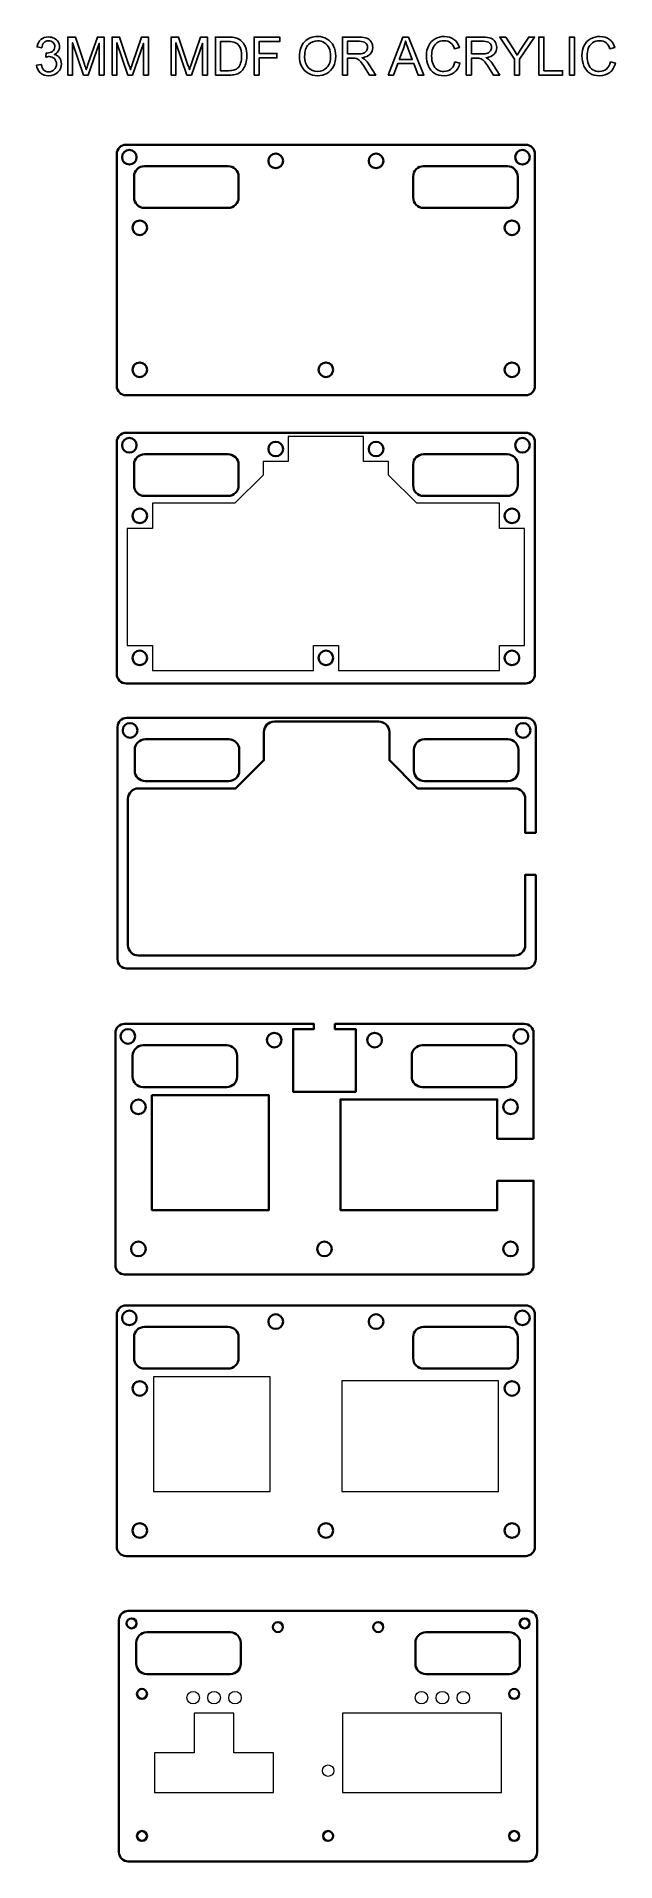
# Model space of a CAD drawing. Header units: millimetres. Extents: x 255 to 531, y -671 to 202.
import ezdxf

# ---------------------------------------------------------------- set-up
doc = ezdxf.new("R2010")
doc.units = ezdxf.units.MM
doc.header["$MEASUREMENT"] = 0
doc.layers.add('Layer 1', color=7, linetype='Continuous')

msp = doc.modelspace()

# ---------------------------------------------------------------- linework, layer by layer
at = {"layer": 'Layer 1', "color": 250, "lineweight": 18}
for points in [[(310.427, -494.3151), (366.327, -494.3151), (366.327, -439.3151), (310.427, -439.3151), (310.427, -494.3151)], [(400.5306, -494.3151), (475.5306, -494.3151), (475.5306, -441.3151), (400.5306, -441.3151), (400.5306, -494.3151)], [(400.9327, -638.3038), (476.9327, -638.3038), (476.9327, -600.3038), (400.9327, -600.3038), (400.9327, -638.3038)]]:
    msp.add_lwpolyline(points, close=True, dxfattribs=at)
at = {"layer": 'Layer 1', "color": 250}
for points, knots in [([(254.5215, 188.6838), (254.5215, 188.6838), (256.7567, 188.9886), (256.7567, 188.9886), (257.0149, 187.7186), (257.4467, 186.8042), (258.0606, 186.2454), (258.6744, 185.6866), (259.4279, 185.4072), (260.3212, 185.4072), (261.3795, 185.4072), (262.2727, 185.7713), (262.9924, 186.4994), (263.7121, 187.2275), (264.0719, 188.1292), (264.0719, 189.2045), (264.0719, 190.229), (263.7375, 191.0756), (263.0644, 191.7445), (262.3955, 192.4091), (261.5446, 192.7436), (260.5074, 192.7436), (260.0841, 192.7436), (259.5592, 192.6589), (258.9284, 192.4938), (258.9284, 192.4938), (259.1782, 194.4496), (259.1782, 194.4496), (259.3263, 194.4327), (259.4491, 194.4242), (259.538, 194.4242), (260.4947, 194.4242), (261.3499, 194.674), (262.1161, 195.1693), (262.8781, 195.6646), (263.2591, 196.4266), (263.2591, 197.4553), (263.2591, 198.2723), (262.9797, 198.9496), (262.4251, 199.4873), (261.8706, 200.0249), (261.1551, 200.2916), (260.2788, 200.2916), (259.4068, 200.2916), (258.6829, 200.0164), (258.1029, 199.4661), (257.5229, 198.9158), (257.1504, 198.0903), (256.9853, 196.9896), (256.9853, 196.9896), (254.7501, 197.396), (254.7501, 197.396), (255.0253, 198.8946), (255.6433, 200.0588), (256.6128, 200.8843), (257.578, 201.7098), (258.7845, 202.1204), (260.2238, 202.1204), (261.2144, 202.1204), (262.1288, 201.9087), (262.9628, 201.4812), (263.801, 201.0578), (264.4402, 200.4779), (264.8805, 199.7455), (265.325, 199.0089), (265.5451, 198.23), (265.5451, 197.4045), (265.5451, 196.6213), (265.3334, 195.9101), (264.9143, 195.2666), (264.491, 194.6232), (263.8645, 194.1109), (263.039, 193.7299), (264.1142, 193.4844), (264.9482, 192.9679), (265.5451, 192.1848), (266.1378, 191.4058), (266.4341, 190.4237), (266.4341, 189.2511), (266.4341, 187.6636), (265.8541, 186.3131), (264.6984, 185.2082), (263.5385, 184.1033), (262.0738, 183.553), (260.3042, 183.553), (258.7083, 183.553), (257.3832, 184.0314), (256.3291, 184.9839), (255.2708, 185.9364), (254.6697, 187.1683), (254.5215, 188.6838)], [0, 0, 0, 0, 0.03333333, 0.03333333, 0.03333333, 0.06666667, 0.06666667, 0.06666667, 0.1, 0.1, 0.1, 0.13333333, 0.13333333, 0.13333333, 0.16666667, 0.16666667, 0.16666667, 0.2, 0.2, 0.2, 0.23333333, 0.23333333, 0.23333333, 0.26666667, 0.26666667, 0.26666667, 0.3, 0.3, 0.3, 0.33333333, 0.33333333, 0.33333333, 0.36666667, 0.36666667, 0.36666667, 0.4, 0.4, 0.4, 0.43333333, 0.43333333, 0.43333333, 0.46666667, 0.46666667, 0.46666667, 0.5, 0.5, 0.5, 0.53333333, 0.53333333, 0.53333333, 0.56666667, 0.56666667, 0.56666667, 0.6, 0.6, 0.6, 0.63333333, 0.63333333, 0.63333333, 0.66666667, 0.66666667, 0.66666667, 0.7, 0.7, 0.7, 0.73333333, 0.73333333, 0.73333333, 0.76666667, 0.76666667, 0.76666667, 0.8, 0.8, 0.8, 0.83333333, 0.83333333, 0.83333333, 0.86666667, 0.86666667, 0.86666667, 0.9, 0.9, 0.9, 0.93333333, 0.93333333, 0.93333333, 0.96666667, 0.96666667, 0.96666667, 1, 1, 1, 1]), ([(269.4863, 183.8578), (269.4863, 183.8578), (269.4863, 202.0442), (269.4863, 202.0442), (269.4863, 202.0442), (273.0931, 202.0442), (273.0931, 202.0442), (273.0931, 202.0442), (277.3942, 189.1706), (277.3942, 189.1706), (277.7921, 187.9726), (278.08, 187.0751), (278.262, 186.4782), (278.4694, 187.1386), (278.7954, 188.1123), (279.2357, 189.395), (279.2357, 189.395), (283.6129, 202.0442), (283.6129, 202.0442), (283.6129, 202.0442), (286.8345, 202.0442), (286.8345, 202.0442), (286.8345, 202.0442), (286.8345, 183.8578), (286.8345, 183.8578), (286.8345, 183.8578), (284.5231, 183.8578), (284.5231, 183.8578), (284.5231, 183.8578), (284.5231, 199.0724), (284.5231, 199.0724), (284.5231, 199.0724), (279.2145, 183.8578), (279.2145, 183.8578), (279.2145, 183.8578), (277.047, 183.8578), (277.047, 183.8578), (277.047, 183.8578), (271.7977, 199.3518), (271.7977, 199.3518), (271.7977, 199.3518), (271.7977, 183.8578), (271.7977, 183.8578), (271.7977, 183.8578), (269.4863, 183.8578), (269.4863, 183.8578)], [0, 0, 0, 0, 0.06666667, 0.06666667, 0.06666667, 0.13333333, 0.13333333, 0.13333333, 0.2, 0.2, 0.2, 0.26666667, 0.26666667, 0.26666667, 0.33333333, 0.33333333, 0.33333333, 0.4, 0.4, 0.4, 0.46666667, 0.46666667, 0.46666667, 0.53333333, 0.53333333, 0.53333333, 0.6, 0.6, 0.6, 0.66666667, 0.66666667, 0.66666667, 0.73333333, 0.73333333, 0.73333333, 0.8, 0.8, 0.8, 0.86666667, 0.86666667, 0.86666667, 0.93333333, 0.93333333, 0.93333333, 1, 1, 1, 1]), ([(290.6445, 183.8578), (290.6445, 183.8578), (290.6445, 202.0442), (290.6445, 202.0442), (290.6445, 202.0442), (294.2513, 202.0442), (294.2513, 202.0442), (294.2513, 202.0442), (298.5524, 189.1706), (298.5524, 189.1706), (298.9503, 187.9726), (299.2382, 187.0751), (299.4202, 186.4782), (299.6276, 187.1386), (299.9536, 188.1123), (300.3939, 189.395), (300.3939, 189.395), (304.7711, 202.0442), (304.7711, 202.0442), (304.7711, 202.0442), (307.9927, 202.0442), (307.9927, 202.0442), (307.9927, 202.0442), (307.9927, 183.8578), (307.9927, 183.8578), (307.9927, 183.8578), (305.6813, 183.8578), (305.6813, 183.8578), (305.6813, 183.8578), (305.6813, 199.0724), (305.6813, 199.0724), (305.6813, 199.0724), (300.3727, 183.8578), (300.3727, 183.8578), (300.3727, 183.8578), (298.2052, 183.8578), (298.2052, 183.8578), (298.2052, 183.8578), (292.9559, 199.3518), (292.9559, 199.3518), (292.9559, 199.3518), (292.9559, 183.8578), (292.9559, 183.8578), (292.9559, 183.8578), (290.6445, 183.8578), (290.6445, 183.8578)], [0, 0, 0, 0, 0.06666667, 0.06666667, 0.06666667, 0.13333333, 0.13333333, 0.13333333, 0.2, 0.2, 0.2, 0.26666667, 0.26666667, 0.26666667, 0.33333333, 0.33333333, 0.33333333, 0.4, 0.4, 0.4, 0.46666667, 0.46666667, 0.46666667, 0.53333333, 0.53333333, 0.53333333, 0.6, 0.6, 0.6, 0.66666667, 0.66666667, 0.66666667, 0.73333333, 0.73333333, 0.73333333, 0.8, 0.8, 0.8, 0.86666667, 0.86666667, 0.86666667, 0.93333333, 0.93333333, 0.93333333, 1, 1, 1, 1]), ([(318.8597, 183.8578), (318.8597, 183.8578), (318.8597, 202.0442), (318.8597, 202.0442), (318.8597, 202.0442), (322.4665, 202.0442), (322.4665, 202.0442), (322.4665, 202.0442), (326.7676, 189.1706), (326.7676, 189.1706), (327.1655, 187.9726), (327.4534, 187.0751), (327.6354, 186.4782), (327.8428, 187.1386), (328.1688, 188.1123), (328.6091, 189.395), (328.6091, 189.395), (332.9863, 202.0442), (332.9863, 202.0442), (332.9863, 202.0442), (336.2079, 202.0442), (336.2079, 202.0442), (336.2079, 202.0442), (336.2079, 183.8578), (336.2079, 183.8578), (336.2079, 183.8578), (333.8965, 183.8578), (333.8965, 183.8578), (333.8965, 183.8578), (333.8965, 199.0724), (333.8965, 199.0724), (333.8965, 199.0724), (328.5879, 183.8578), (328.5879, 183.8578), (328.5879, 183.8578), (326.4204, 183.8578), (326.4204, 183.8578), (326.4204, 183.8578), (321.1711, 199.3518), (321.1711, 199.3518), (321.1711, 199.3518), (321.1711, 183.8578), (321.1711, 183.8578), (321.1711, 183.8578), (318.8597, 183.8578), (318.8597, 183.8578)], [0, 0, 0, 0, 0.06666667, 0.06666667, 0.06666667, 0.13333333, 0.13333333, 0.13333333, 0.2, 0.2, 0.2, 0.26666667, 0.26666667, 0.26666667, 0.33333333, 0.33333333, 0.33333333, 0.4, 0.4, 0.4, 0.46666667, 0.46666667, 0.46666667, 0.53333333, 0.53333333, 0.53333333, 0.6, 0.6, 0.6, 0.66666667, 0.66666667, 0.66666667, 0.73333333, 0.73333333, 0.73333333, 0.8, 0.8, 0.8, 0.86666667, 0.86666667, 0.86666667, 0.93333333, 0.93333333, 0.93333333, 1, 1, 1, 1]), ([(340.0687, 183.8578), (340.0687, 183.8578), (340.0687, 202.0442), (340.0687, 202.0442), (340.0687, 202.0442), (346.334, 202.0442), (346.334, 202.0442), (347.748, 202.0442), (348.8275, 201.9595), (349.5725, 201.786), (350.6139, 201.5447), (351.5029, 201.1086), (352.2395, 200.4821), (353.2005, 199.6693), (353.9159, 198.6364), (354.3901, 197.3748), (354.8684, 196.1133), (355.1055, 194.6697), (355.1055, 193.0484), (355.1055, 191.6683), (354.9446, 190.4449), (354.6229, 189.3781), (354.3012, 188.3113), (353.8863, 187.4265), (353.3825, 186.728), (352.8745, 186.0295), (352.3242, 185.4792), (351.7231, 185.0812), (351.1262, 184.6791), (350.4023, 184.3743), (349.5556, 184.1668), (348.7047, 183.9594), (347.731, 183.8578), (346.6304, 183.8578), (346.6304, 183.8578), (340.0687, 183.8578), (340.0687, 183.8578)], [0, 0, 0, 0, 0.08333333, 0.08333333, 0.08333333, 0.16666667, 0.16666667, 0.16666667, 0.25, 0.25, 0.25, 0.33333333, 0.33333333, 0.33333333, 0.41666667, 0.41666667, 0.41666667, 0.5, 0.5, 0.5, 0.58333333, 0.58333333, 0.58333333, 0.66666667, 0.66666667, 0.66666667, 0.75, 0.75, 0.75, 0.83333333, 0.83333333, 0.83333333, 0.91666667, 0.91666667, 0.91666667, 1, 1, 1, 1]), ([(358.5387, 183.8578), (358.5387, 183.8578), (358.5387, 202.0442), (358.5387, 202.0442), (358.5387, 202.0442), (370.8069, 202.0442), (370.8069, 202.0442), (370.8069, 202.0442), (370.8069, 199.9106), (370.8069, 199.9106), (370.8069, 199.9106), (360.9517, 199.9106), (360.9517, 199.9106), (360.9517, 199.9106), (360.9517, 194.2464), (360.9517, 194.2464), (360.9517, 194.2464), (369.4861, 194.2464), (369.4861, 194.2464), (369.4861, 194.2464), (369.4861, 192.1128), (369.4861, 192.1128), (369.4861, 192.1128), (360.9517, 192.1128), (360.9517, 192.1128), (360.9517, 192.1128), (360.9517, 183.8578), (360.9517, 183.8578), (360.9517, 183.8578), (358.5387, 183.8578), (358.5387, 183.8578)], [0, 0, 0, 0, 0.1, 0.1, 0.1, 0.2, 0.2, 0.2, 0.3, 0.3, 0.3, 0.4, 0.4, 0.4, 0.5, 0.5, 0.5, 0.6, 0.6, 0.6, 0.7, 0.7, 0.7, 0.8, 0.8, 0.8, 0.9, 0.9, 0.9, 1, 1, 1, 1]), ([(380.2473, 192.7097), (380.2473, 195.7238), (381.0601, 198.086), (382.6815, 199.7921), (384.3028, 201.4981), (386.3941, 202.349), (388.9595, 202.349), (390.6401, 202.349), (392.1514, 201.9468), (393.5019, 201.1467), (394.8481, 200.3466), (395.8768, 199.229), (396.5837, 197.7939), (397.2907, 196.3631), (397.6463, 194.7375), (397.6463, 192.9214), (397.6463, 191.0799), (397.2738, 189.4289), (396.5287, 187.9768), (395.7836, 186.5206), (394.7295, 185.4199), (393.3664, 184.6748), (391.999, 183.9255), (390.5258, 183.553), (388.9468, 183.553), (387.2323, 183.553), (385.7041, 183.9679), (384.3536, 184.7934), (383.0074, 185.6189), (381.983, 186.7449), (381.2887, 188.1758), (380.5944, 189.6024), (380.2473, 191.1137), (380.2473, 192.7097)], [0, 0, 0, 0, 0.09090909, 0.09090909, 0.09090909, 0.18181818, 0.18181818, 0.18181818, 0.27272727, 0.27272727, 0.27272727, 0.36363636, 0.36363636, 0.36363636, 0.45454545, 0.45454545, 0.45454545, 0.54545455, 0.54545455, 0.54545455, 0.63636364, 0.63636364, 0.63636364, 0.72727273, 0.72727273, 0.72727273, 0.81818182, 0.81818182, 0.81818182, 0.90909091, 0.90909091, 0.90909091, 1, 1, 1, 1]), ([(400.7917, 183.8578), (400.7917, 183.8578), (400.7917, 202.0442), (400.7917, 202.0442), (400.7917, 202.0442), (408.852, 202.0442), (408.852, 202.0442), (410.4733, 202.0442), (411.7052, 201.8791), (412.5477, 201.5531), (413.3901, 201.2272), (414.0632, 200.6514), (414.567, 199.8259), (415.0707, 199.0004), (415.3205, 198.086), (415.3205, 197.087), (415.3205, 195.7958), (414.9014, 194.7078), (414.0674, 193.8231), (413.2335, 192.9383), (411.9465, 192.3795), (410.2024, 192.1382), (410.8416, 191.8334), (411.3242, 191.5286), (411.6544, 191.2323), (412.3572, 190.5888), (413.0218, 189.7802), (413.6441, 188.8108), (413.6441, 188.8108), (416.7895, 183.8578), (416.7895, 183.8578), (416.7895, 183.8578), (413.7838, 183.8578), (413.7838, 183.8578), (413.7838, 183.8578), (411.3793, 187.6424), (411.3793, 187.6424), (410.6808, 188.7388), (410.1008, 189.5728), (409.6478, 190.1528), (409.1906, 190.7327), (408.7842, 191.1349), (408.4244, 191.3677), (408.0688, 191.5963), (407.7005, 191.7572), (407.328, 191.8503), (407.057, 191.9054), (406.6125, 191.935), (405.9902, 191.935), (405.9902, 191.935), (403.2047, 191.935), (403.2047, 191.935), (403.2047, 191.935), (403.2047, 183.8578), (403.2047, 183.8578), (403.2047, 183.8578), (400.7917, 183.8578), (400.7917, 183.8578)], [0, 0, 0, 0, 0.05263158, 0.05263158, 0.05263158, 0.10526316, 0.10526316, 0.10526316, 0.15789474, 0.15789474, 0.15789474, 0.21052632, 0.21052632, 0.21052632, 0.26315789, 0.26315789, 0.26315789, 0.31578947, 0.31578947, 0.31578947, 0.36842105, 0.36842105, 0.36842105, 0.42105263, 0.42105263, 0.42105263, 0.47368421, 0.47368421, 0.47368421, 0.52631579, 0.52631579, 0.52631579, 0.57894737, 0.57894737, 0.57894737, 0.63157895, 0.63157895, 0.63157895, 0.68421053, 0.68421053, 0.68421053, 0.73684211, 0.73684211, 0.73684211, 0.78947368, 0.78947368, 0.78947368, 0.84210526, 0.84210526, 0.84210526, 0.89473684, 0.89473684, 0.89473684, 0.94736842, 0.94736842, 0.94736842, 1, 1, 1, 1]), ([(422.7457, 183.8578), (422.7457, 183.8578), (429.7222, 202.0442), (429.7222, 202.0442), (429.7222, 202.0442), (432.3681, 202.0442), (432.3681, 202.0442), (432.3681, 202.0442), (439.7764, 183.8578), (439.7764, 183.8578), (439.7764, 183.8578), (437.0332, 183.8578), (437.0332, 183.8578), (437.0332, 183.8578), (434.9292, 189.3696), (434.9292, 189.3696), (434.9292, 189.3696), (427.2711, 189.3696), (427.2711, 189.3696), (427.2711, 189.3696), (425.2984, 183.8578), (425.2984, 183.8578), (425.2984, 183.8578), (422.7457, 183.8578), (422.7457, 183.8578)], [0, 0, 0, 0, 0.125, 0.125, 0.125, 0.25, 0.25, 0.25, 0.375, 0.375, 0.375, 0.5, 0.5, 0.5, 0.625, 0.625, 0.625, 0.75, 0.75, 0.75, 0.875, 0.875, 0.875, 1, 1, 1, 1]), ([(454.6354, 190.2374), (454.6354, 190.2374), (457.0484, 189.6278), (457.0484, 189.6278), (456.5446, 187.6509), (455.6387, 186.148), (454.3306, 185.1109), (453.0225, 184.0737), (451.4223, 183.553), (449.53, 183.553), (447.5742, 183.553), (445.9825, 183.9509), (444.7548, 184.751), (443.5271, 185.5469), (442.5958, 186.7026), (441.9566, 188.2139), (441.3173, 189.7294), (440.9956, 191.3508), (440.9956, 193.0865), (440.9956, 194.9788), (441.3554, 196.6298), (442.0793, 198.0395), (442.8032, 199.4492), (443.8319, 200.5202), (445.1654, 201.2526), (446.4989, 201.9849), (447.9679, 202.349), (449.5681, 202.349), (451.3884, 202.349), (452.9167, 201.8876), (454.1528, 200.9605), (455.3932, 200.0334), (456.2568, 198.7337), (456.7436, 197.0573), (456.7436, 197.0573), (454.3814, 196.4985), (454.3814, 196.4985), (453.9623, 197.8193), (453.3485, 198.7845), (452.5484, 199.3857), (451.7483, 199.991), (450.7407, 200.2916), (449.5258, 200.2916), (448.133, 200.2916), (446.9646, 199.9572), (446.029, 199.2883), (445.0935, 198.6194), (444.4331, 197.7177), (444.0563, 196.5917), (443.6753, 195.4614), (443.4848, 194.2972), (443.4848, 193.0992), (443.4848, 191.554), (443.7092, 190.2036), (444.1579, 189.0521), (444.6066, 187.8964), (445.3051, 187.037), (446.2534, 186.4655), (447.2017, 185.894), (448.2261, 185.6104), (449.331, 185.6104), (450.6772, 185.6104), (451.8118, 185.9999), (452.7431, 186.7746), (453.6744, 187.5535), (454.3052, 188.705), (454.6354, 190.2374)], [0, 0, 0, 0, 0.04545455, 0.04545455, 0.04545455, 0.09090909, 0.09090909, 0.09090909, 0.13636364, 0.13636364, 0.13636364, 0.18181818, 0.18181818, 0.18181818, 0.22727273, 0.22727273, 0.22727273, 0.27272727, 0.27272727, 0.27272727, 0.31818182, 0.31818182, 0.31818182, 0.36363636, 0.36363636, 0.36363636, 0.40909091, 0.40909091, 0.40909091, 0.45454545, 0.45454545, 0.45454545, 0.5, 0.5, 0.5, 0.54545455, 0.54545455, 0.54545455, 0.59090909, 0.59090909, 0.59090909, 0.63636364, 0.63636364, 0.63636364, 0.68181818, 0.68181818, 0.68181818, 0.72727273, 0.72727273, 0.72727273, 0.77272727, 0.77272727, 0.77272727, 0.81818182, 0.81818182, 0.81818182, 0.86363636, 0.86363636, 0.86363636, 0.90909091, 0.90909091, 0.90909091, 0.95454545, 0.95454545, 0.95454545, 1, 1, 1, 1]), ([(460.0752, 183.8578), (460.0752, 183.8578), (460.0752, 202.0442), (460.0752, 202.0442), (460.0752, 202.0442), (468.1355, 202.0442), (468.1355, 202.0442), (469.7568, 202.0442), (470.9887, 201.8791), (471.8312, 201.5531), (472.6736, 201.2272), (473.3467, 200.6514), (473.8505, 199.8259), (474.3542, 199.0004), (474.604, 198.086), (474.604, 197.087), (474.604, 195.7958), (474.1849, 194.7078), (473.3509, 193.8231), (472.517, 192.9383), (471.23, 192.3795), (469.4859, 192.1382), (470.1251, 191.8334), (470.6077, 191.5286), (470.9379, 191.2323), (471.6407, 190.5888), (472.3053, 189.7802), (472.9276, 188.8108), (472.9276, 188.8108), (476.073, 183.8578), (476.073, 183.8578), (476.073, 183.8578), (473.0673, 183.8578), (473.0673, 183.8578), (473.0673, 183.8578), (470.6628, 187.6424), (470.6628, 187.6424), (469.9643, 188.7388), (469.3843, 189.5728), (468.9313, 190.1528), (468.4741, 190.7327), (468.0677, 191.1349), (467.7079, 191.3677), (467.3523, 191.5963), (466.984, 191.7572), (466.6115, 191.8503), (466.3405, 191.9054), (465.896, 191.935), (465.2737, 191.935), (465.2737, 191.935), (462.4882, 191.935), (462.4882, 191.935), (462.4882, 191.935), (462.4882, 183.8578), (462.4882, 183.8578), (462.4882, 183.8578), (460.0752, 183.8578), (460.0752, 183.8578)], [0, 0, 0, 0, 0.05263158, 0.05263158, 0.05263158, 0.10526316, 0.10526316, 0.10526316, 0.15789474, 0.15789474, 0.15789474, 0.21052632, 0.21052632, 0.21052632, 0.26315789, 0.26315789, 0.26315789, 0.31578947, 0.31578947, 0.31578947, 0.36842105, 0.36842105, 0.36842105, 0.42105263, 0.42105263, 0.42105263, 0.47368421, 0.47368421, 0.47368421, 0.52631579, 0.52631579, 0.52631579, 0.57894737, 0.57894737, 0.57894737, 0.63157895, 0.63157895, 0.63157895, 0.68421053, 0.68421053, 0.68421053, 0.73684211, 0.73684211, 0.73684211, 0.78947368, 0.78947368, 0.78947368, 0.84210526, 0.84210526, 0.84210526, 0.89473684, 0.89473684, 0.89473684, 0.94736842, 0.94736842, 0.94736842, 1, 1, 1, 1]), ([(483.0368, 183.8578), (483.0368, 183.8578), (483.0368, 191.5625), (483.0368, 191.5625), (483.0368, 191.5625), (476.0264, 202.0442), (476.0264, 202.0442), (476.0264, 202.0442), (478.922, 202.0442), (478.922, 202.0442), (478.922, 202.0442), (482.5161, 196.5409), (482.5161, 196.5409), (483.1849, 195.5249), (483.8072, 194.5004), (484.3745, 193.4802), (484.9291, 194.4327), (485.6022, 195.4995), (486.3853, 196.6848), (486.3853, 196.6848), (489.9075, 202.0442), (489.9075, 202.0442), (489.9075, 202.0442), (492.7142, 202.0442), (492.7142, 202.0442), (492.7142, 202.0442), (485.4498, 191.5625), (485.4498, 191.5625), (485.4498, 191.5625), (485.4498, 183.8578), (485.4498, 183.8578), (485.4498, 183.8578), (483.0368, 183.8578), (483.0368, 183.8578)], [0, 0, 0, 0, 0.09090909, 0.09090909, 0.09090909, 0.18181818, 0.18181818, 0.18181818, 0.27272727, 0.27272727, 0.27272727, 0.36363636, 0.36363636, 0.36363636, 0.45454545, 0.45454545, 0.45454545, 0.54545455, 0.54545455, 0.54545455, 0.63636364, 0.63636364, 0.63636364, 0.72727273, 0.72727273, 0.72727273, 0.81818182, 0.81818182, 0.81818182, 0.90909091, 0.90909091, 0.90909091, 1, 1, 1, 1]), ([(494.7504, 183.8578), (494.7504, 183.8578), (494.7504, 202.0442), (494.7504, 202.0442), (494.7504, 202.0442), (497.1634, 202.0442), (497.1634, 202.0442), (497.1634, 202.0442), (497.1634, 185.9914), (497.1634, 185.9914), (497.1634, 185.9914), (506.1042, 185.9914), (506.1042, 185.9914), (506.1042, 185.9914), (506.1042, 183.8578), (506.1042, 183.8578), (506.1042, 183.8578), (494.7504, 183.8578), (494.7504, 183.8578)], [0, 0, 0, 0, 0.16666667, 0.16666667, 0.16666667, 0.33333333, 0.33333333, 0.33333333, 0.5, 0.5, 0.5, 0.66666667, 0.66666667, 0.66666667, 0.83333333, 0.83333333, 0.83333333, 1, 1, 1, 1]), ([(509.385, 183.8578), (509.385, 183.8578), (509.385, 202.0442), (509.385, 202.0442), (509.385, 202.0442), (511.798, 202.0442), (511.798, 202.0442), (511.798, 202.0442), (511.798, 183.8578), (511.798, 183.8578), (511.798, 183.8578), (509.385, 183.8578), (509.385, 183.8578)], [0, 0, 0, 0, 0.25, 0.25, 0.25, 0.5, 0.5, 0.5, 0.75, 0.75, 0.75, 1, 1, 1, 1]), ([(528.9896, 190.2374), (528.9896, 190.2374), (531.4026, 189.6278), (531.4026, 189.6278), (530.8988, 187.6509), (529.9929, 186.148), (528.6848, 185.1109), (527.3767, 184.0737), (525.7765, 183.553), (523.8842, 183.553), (521.9284, 183.553), (520.3367, 183.9509), (519.109, 184.751), (517.8813, 185.5469), (516.95, 186.7026), (516.3108, 188.2139), (515.6715, 189.7294), (515.3498, 191.3508), (515.3498, 193.0865), (515.3498, 194.9788), (515.7096, 196.6298), (516.4335, 198.0395), (517.1574, 199.4492), (518.1861, 200.5202), (519.5196, 201.2526), (520.8531, 201.9849), (522.3221, 202.349), (523.9223, 202.349), (525.7426, 202.349), (527.2709, 201.8876), (528.507, 200.9605), (529.7474, 200.0334), (530.611, 198.7337), (531.0978, 197.0573), (531.0978, 197.0573), (528.7356, 196.4985), (528.7356, 196.4985), (528.3165, 197.8193), (527.7027, 198.7845), (526.9026, 199.3857), (526.1025, 199.991), (525.0949, 200.2916), (523.88, 200.2916), (522.4872, 200.2916), (521.3188, 199.9572), (520.3832, 199.2883), (519.4477, 198.6194), (518.7873, 197.7177), (518.4105, 196.5917), (518.0295, 195.4614), (517.839, 194.2972), (517.839, 193.0992), (517.839, 191.554), (518.0634, 190.2036), (518.5121, 189.0521), (518.9608, 187.8964), (519.6593, 187.037), (520.6076, 186.4655), (521.5559, 185.894), (522.5803, 185.6104), (523.6852, 185.6104), (525.0314, 185.6104), (526.166, 185.9999), (527.0973, 186.7746), (528.0286, 187.5535), (528.6594, 188.705), (528.9896, 190.2374)], [0, 0, 0, 0, 0.04545455, 0.04545455, 0.04545455, 0.09090909, 0.09090909, 0.09090909, 0.13636364, 0.13636364, 0.13636364, 0.18181818, 0.18181818, 0.18181818, 0.22727273, 0.22727273, 0.22727273, 0.27272727, 0.27272727, 0.27272727, 0.31818182, 0.31818182, 0.31818182, 0.36363636, 0.36363636, 0.36363636, 0.40909091, 0.40909091, 0.40909091, 0.45454545, 0.45454545, 0.45454545, 0.5, 0.5, 0.5, 0.54545455, 0.54545455, 0.54545455, 0.59090909, 0.59090909, 0.59090909, 0.63636364, 0.63636364, 0.63636364, 0.68181818, 0.68181818, 0.68181818, 0.72727273, 0.72727273, 0.72727273, 0.77272727, 0.77272727, 0.77272727, 0.81818182, 0.81818182, 0.81818182, 0.86363636, 0.86363636, 0.86363636, 0.90909091, 0.90909091, 0.90909091, 0.95454545, 0.95454545, 0.95454545, 1, 1, 1, 1]), ([(342.4817, 185.9914), (342.4817, 185.9914), (346.3594, 185.9914), (346.3594, 185.9914), (347.5575, 185.9914), (348.4973, 186.1015), (349.1788, 186.3258), (349.8604, 186.5502), (350.4023, 186.8635), (350.8087, 187.2699), (351.3759, 187.8414), (351.8204, 188.6118), (352.1379, 189.577), (352.4554, 190.5422), (352.6163, 191.7106), (352.6163, 193.0865), (352.6163, 194.9915), (352.303, 196.4562), (351.6807, 197.4807), (351.0584, 198.5051), (350.3007, 199.1909), (349.4074, 199.5381), (348.764, 199.7878), (347.7268, 199.9106), (346.2959, 199.9106), (346.2959, 199.9106), (342.4817, 199.9106), (342.4817, 199.9106), (342.4817, 199.9106), (342.4817, 185.9914), (342.4817, 185.9914)], [0, 0, 0, 0, 0.1, 0.1, 0.1, 0.2, 0.2, 0.2, 0.3, 0.3, 0.3, 0.4, 0.4, 0.4, 0.5, 0.5, 0.5, 0.6, 0.6, 0.6, 0.7, 0.7, 0.7, 0.8, 0.8, 0.8, 0.9, 0.9, 0.9, 1, 1, 1, 1]), ([(382.7365, 192.6674), (382.7365, 190.4787), (383.3249, 188.7558), (384.5018, 187.4985), (385.6787, 186.2412), (387.1561, 185.6104), (388.9341, 185.6104), (390.746, 185.6104), (392.2319, 186.2454), (393.4045, 187.5154), (394.5729, 188.7854), (395.1571, 190.5888), (395.1571, 192.9256), (395.1571, 194.403), (394.9073, 195.6942), (394.4078, 196.7949), (393.9083, 197.8955), (393.1759, 198.7507), (392.2149, 199.356), (391.2497, 199.9614), (390.1702, 200.2662), (388.9722, 200.2662), (387.2704, 200.2662), (385.8057, 199.682), (384.578, 198.5136), (383.3503, 197.3452), (382.7365, 195.3979), (382.7365, 192.6674)], [0, 0, 0, 0, 0.11111111, 0.11111111, 0.11111111, 0.22222222, 0.22222222, 0.22222222, 0.33333333, 0.33333333, 0.33333333, 0.44444444, 0.44444444, 0.44444444, 0.55555556, 0.55555556, 0.55555556, 0.66666667, 0.66666667, 0.66666667, 0.77777778, 0.77777778, 0.77777778, 0.88888889, 0.88888889, 0.88888889, 1, 1, 1, 1]), ([(403.2047, 194.0178), (403.2047, 194.0178), (408.3694, 194.0178), (408.3694, 194.0178), (409.47, 194.0178), (410.3252, 194.1321), (410.9432, 194.3607), (411.5613, 194.5851), (412.0312, 194.9491), (412.3487, 195.4529), (412.6704, 195.9524), (412.8313, 196.4943), (412.8313, 197.0827), (412.8313, 197.9421), (412.5223, 198.6533), (411.9, 199.2079), (411.2777, 199.7624), (410.2955, 200.0376), (408.9536, 200.0376), (408.9536, 200.0376), (403.2047, 200.0376), (403.2047, 200.0376), (403.2047, 200.0376), (403.2047, 194.0178), (403.2047, 194.0178)], [0, 0, 0, 0, 0.125, 0.125, 0.125, 0.25, 0.25, 0.25, 0.375, 0.375, 0.375, 0.5, 0.5, 0.5, 0.625, 0.625, 0.625, 0.75, 0.75, 0.75, 0.875, 0.875, 0.875, 1, 1, 1, 1]), ([(427.9781, 191.3254), (427.9781, 191.3254), (434.1757, 191.3254), (434.1757, 191.3254), (434.1757, 191.3254), (432.2792, 196.3673), (432.2792, 196.3673), (431.7077, 197.8998), (431.2759, 199.1655), (430.9753, 200.1646), (430.7255, 198.9793), (430.3911, 197.8151), (429.972, 196.6636), (429.972, 196.6636), (427.9781, 191.3254), (427.9781, 191.3254)], [0, 0, 0, 0, 0.2, 0.2, 0.2, 0.4, 0.4, 0.4, 0.6, 0.6, 0.6, 0.8, 0.8, 0.8, 1, 1, 1, 1]), ([(462.4882, 194.0178), (462.4882, 194.0178), (467.6529, 194.0178), (467.6529, 194.0178), (468.7535, 194.0178), (469.6087, 194.1321), (470.2267, 194.3607), (470.8448, 194.5851), (471.3147, 194.9491), (471.6322, 195.4529), (471.9539, 195.9524), (472.1148, 196.4943), (472.1148, 197.0827), (472.1148, 197.9421), (471.8058, 198.6533), (471.1835, 199.2079), (470.5612, 199.7624), (469.579, 200.0376), (468.2371, 200.0376), (468.2371, 200.0376), (462.4882, 200.0376), (462.4882, 200.0376), (462.4882, 200.0376), (462.4882, 194.0178), (462.4882, 194.0178)], [0, 0, 0, 0, 0.125, 0.125, 0.125, 0.25, 0.25, 0.25, 0.375, 0.375, 0.375, 0.5, 0.5, 0.5, 0.625, 0.625, 0.625, 0.75, 0.75, 0.75, 0.875, 0.875, 0.875, 1, 1, 1, 1])]:
    msp.add_open_spline(points, degree=3, knots=knots, dxfattribs=at)
at = {"layer": 'Layer 1', "color": 250, "lineweight": 35}
for points, knots in [([(297.3502, 150.5609), (297.3502, 150.5609), (488.4578, 150.5609), (488.4578, 150.5609), (490.9033, 150.5609), (492.904, 148.5602), (492.904, 146.1148), (492.904, 146.1148), (492.904, 35.0071), (492.904, 35.0071), (492.904, 32.5617), (490.9033, 30.5609), (488.4578, 30.5609), (488.4578, 30.5609), (297.3502, 30.5609), (297.3502, 30.5609), (294.9047, 30.5609), (292.904, 32.5617), (292.904, 35.0071), (292.904, 35.0071), (292.904, 146.1148), (292.904, 146.1148), (292.904, 148.5602), (294.9047, 150.5609), (297.3502, 150.5609)], [0, 0, 0, 0, 0.125, 0.125, 0.125, 0.25, 0.25, 0.25, 0.375, 0.375, 0.375, 0.5, 0.5, 0.5, 0.625, 0.625, 0.625, 0.75, 0.75, 0.75, 0.875, 0.875, 0.875, 1, 1, 1, 1]), ([(302.4079, 144.5657), (302.4079, 146.4987), (300.8409, 148.0657), (298.9079, 148.0657), (296.9749, 148.0657), (295.4079, 146.4987), (295.4079, 144.5657), (295.4079, 142.6327), (296.9749, 141.0657), (298.9079, 141.0657), (300.8409, 141.0657), (302.4079, 142.6327), (302.4079, 144.5657)], [0, 0, 0, 0, 0.25, 0.25, 0.25, 0.5, 0.5, 0.5, 0.75, 0.75, 0.75, 1, 1, 1, 1]), ([(306.154, 140.287), (306.154, 140.287), (346.154, 140.287), (346.154, 140.287), (348.904, 140.287), (351.154, 138.037), (351.154, 135.287), (351.154, 135.287), (351.154, 125.287), (351.154, 125.287), (351.154, 122.537), (348.904, 120.287), (346.154, 120.287), (346.154, 120.287), (306.154, 120.287), (306.154, 120.287), (303.404, 120.287), (301.154, 122.537), (301.154, 125.287), (301.154, 125.287), (301.154, 135.287), (301.154, 135.287), (301.154, 138.037), (303.404, 140.287), (306.154, 140.287)], [0, 0, 0, 0, 0.125, 0.125, 0.125, 0.25, 0.25, 0.25, 0.375, 0.375, 0.375, 0.5, 0.5, 0.5, 0.625, 0.625, 0.625, 0.75, 0.75, 0.75, 0.875, 0.875, 0.875, 1, 1, 1, 1]), ([(372.404, 142.7869), (372.404, 144.7199), (370.837, 146.2869), (368.904, 146.2869), (366.971, 146.2869), (365.404, 144.7199), (365.404, 142.7869), (365.404, 140.8539), (366.971, 139.2869), (368.904, 139.2869), (370.837, 139.2869), (372.404, 140.8539), (372.404, 142.7869)], [0, 0, 0, 0, 0.25, 0.25, 0.25, 0.5, 0.5, 0.5, 0.75, 0.75, 0.75, 1, 1, 1, 1]), ([(420.404, 142.7869), (420.404, 144.7199), (418.837, 146.2869), (416.904, 146.2869), (414.971, 146.2869), (413.404, 144.7199), (413.404, 142.7869), (413.404, 140.8539), (414.971, 139.2869), (416.904, 139.2869), (418.837, 139.2869), (420.404, 140.8539), (420.404, 142.7869)], [0, 0, 0, 0, 0.25, 0.25, 0.25, 0.5, 0.5, 0.5, 0.75, 0.75, 0.75, 1, 1, 1, 1]), ([(439.654, 140.287), (439.654, 140.287), (479.654, 140.287), (479.654, 140.287), (482.404, 140.287), (484.654, 138.037), (484.654, 135.287), (484.654, 135.287), (484.654, 125.287), (484.654, 125.287), (484.654, 122.537), (482.404, 120.287), (479.654, 120.287), (479.654, 120.287), (439.654, 120.287), (439.654, 120.287), (436.904, 120.287), (434.654, 122.537), (434.654, 125.287), (434.654, 125.287), (434.654, 135.287), (434.654, 135.287), (434.654, 138.037), (436.904, 140.287), (439.654, 140.287)], [0, 0, 0, 0, 0.125, 0.125, 0.125, 0.25, 0.25, 0.25, 0.375, 0.375, 0.375, 0.5, 0.5, 0.5, 0.625, 0.625, 0.625, 0.75, 0.75, 0.75, 0.875, 0.875, 0.875, 1, 1, 1, 1]), ([(490.4054, 144.5657), (490.4054, 146.4987), (488.8384, 148.0657), (486.9054, 148.0657), (484.9724, 148.0657), (483.4054, 146.4987), (483.4054, 144.5657), (483.4054, 142.6327), (484.9724, 141.0657), (486.9054, 141.0657), (488.8384, 141.0657), (490.4054, 142.6327), (490.4054, 144.5657)], [0, 0, 0, 0, 0.25, 0.25, 0.25, 0.5, 0.5, 0.5, 0.75, 0.75, 0.75, 1, 1, 1, 1]), ([(307.404, 110.787), (307.404, 112.72), (305.837, 114.287), (303.904, 114.287), (301.971, 114.287), (300.404, 112.72), (300.404, 110.787), (300.404, 108.854), (301.971, 107.287), (303.904, 107.287), (305.837, 107.287), (307.404, 108.854), (307.404, 110.787)], [0, 0, 0, 0, 0.25, 0.25, 0.25, 0.5, 0.5, 0.5, 0.75, 0.75, 0.75, 1, 1, 1, 1]), ([(485.404, 110.787), (485.404, 112.72), (483.837, 114.287), (481.904, 114.287), (479.971, 114.287), (478.404, 112.72), (478.404, 110.787), (478.404, 108.854), (479.971, 107.287), (481.904, 107.287), (483.837, 107.287), (485.404, 108.854), (485.404, 110.787)], [0, 0, 0, 0, 0.25, 0.25, 0.25, 0.5, 0.5, 0.5, 0.75, 0.75, 0.75, 1, 1, 1, 1]), ([(307.404, 42.787), (307.404, 44.72), (305.837, 46.287), (303.904, 46.287), (301.971, 46.287), (300.404, 44.72), (300.404, 42.787), (300.404, 40.854), (301.971, 39.287), (303.904, 39.287), (305.837, 39.287), (307.404, 40.854), (307.404, 42.787)], [0, 0, 0, 0, 0.25, 0.25, 0.25, 0.5, 0.5, 0.5, 0.75, 0.75, 0.75, 1, 1, 1, 1]), ([(396.404, 42.787), (396.404, 44.72), (394.837, 46.287), (392.904, 46.287), (390.971, 46.287), (389.404, 44.72), (389.404, 42.787), (389.404, 40.854), (390.971, 39.287), (392.904, 39.287), (394.837, 39.287), (396.404, 40.854), (396.404, 42.787)], [0, 0, 0, 0, 0.25, 0.25, 0.25, 0.5, 0.5, 0.5, 0.75, 0.75, 0.75, 1, 1, 1, 1]), ([(485.404, 42.787), (485.404, 44.72), (483.837, 46.287), (481.904, 46.287), (479.971, 46.287), (478.404, 44.72), (478.404, 42.787), (478.404, 40.854), (479.971, 39.287), (481.904, 39.287), (483.837, 39.287), (485.404, 40.854), (485.404, 42.787)], [0, 0, 0, 0, 0.25, 0.25, 0.25, 0.5, 0.5, 0.5, 0.75, 0.75, 0.75, 1, 1, 1, 1]), ([(297.3502, 12.6358), (297.3502, 12.6358), (488.4578, 12.6358), (488.4578, 12.6358), (490.9033, 12.6358), (492.904, 10.6351), (492.904, 8.1897), (492.904, 8.1897), (492.904, -102.918), (492.904, -102.918), (492.904, -105.3634), (490.9033, -107.3642), (488.4578, -107.3642), (488.4578, -107.3642), (297.3502, -107.3642), (297.3502, -107.3642), (294.9047, -107.3642), (292.904, -105.3634), (292.904, -102.918), (292.904, -102.918), (292.904, 8.1897), (292.904, 8.1897), (292.904, 10.6351), (294.9047, 12.6358), (297.3502, 12.6358)], [0, 0, 0, 0, 0.125, 0.125, 0.125, 0.25, 0.25, 0.25, 0.375, 0.375, 0.375, 0.5, 0.5, 0.5, 0.625, 0.625, 0.625, 0.75, 0.75, 0.75, 0.875, 0.875, 0.875, 1, 1, 1, 1]), ([(302.4079, 6.6406), (302.4079, 8.5736), (300.8409, 10.1406), (298.9079, 10.1406), (296.9749, 10.1406), (295.4079, 8.5736), (295.4079, 6.6406), (295.4079, 4.7076), (296.9749, 3.1406), (298.9079, 3.1406), (300.8409, 3.1406), (302.4079, 4.7076), (302.4079, 6.6406)], [0, 0, 0, 0, 0.25, 0.25, 0.25, 0.5, 0.5, 0.5, 0.75, 0.75, 0.75, 1, 1, 1, 1]), ([(490.4054, 6.6406), (490.4054, 8.5736), (488.8384, 10.1406), (486.9054, 10.1406), (484.9724, 10.1406), (483.4054, 8.5736), (483.4054, 6.6406), (483.4054, 4.7076), (484.9724, 3.1406), (486.9054, 3.1406), (488.8384, 3.1406), (490.4054, 4.7076), (490.4054, 6.6406)], [0, 0, 0, 0, 0.25, 0.25, 0.25, 0.5, 0.5, 0.5, 0.75, 0.75, 0.75, 1, 1, 1, 1]), ([(306.154, 2.3619), (306.154, 2.3619), (346.154, 2.3619), (346.154, 2.3619), (348.904, 2.3619), (351.154, 0.1119), (351.154, -2.6381), (351.154, -2.6381), (351.154, -12.6381), (351.154, -12.6381), (351.154, -15.3881), (348.904, -17.6381), (346.154, -17.6381), (346.154, -17.6381), (306.154, -17.6381), (306.154, -17.6381), (303.404, -17.6381), (301.154, -15.3881), (301.154, -12.6381), (301.154, -12.6381), (301.154, -2.6381), (301.154, -2.6381), (301.154, 0.1119), (303.404, 2.3619), (306.154, 2.3619)], [0, 0, 0, 0, 0.125, 0.125, 0.125, 0.25, 0.25, 0.25, 0.375, 0.375, 0.375, 0.5, 0.5, 0.5, 0.625, 0.625, 0.625, 0.75, 0.75, 0.75, 0.875, 0.875, 0.875, 1, 1, 1, 1]), ([(372.404, 4.8618), (372.404, 6.7948), (370.837, 8.3618), (368.904, 8.3618), (366.971, 8.3618), (365.404, 6.7948), (365.404, 4.8618), (365.404, 2.9288), (366.971, 1.3618), (368.904, 1.3618), (370.837, 1.3618), (372.404, 2.9288), (372.404, 4.8618)], [0, 0, 0, 0, 0.25, 0.25, 0.25, 0.5, 0.5, 0.5, 0.75, 0.75, 0.75, 1, 1, 1, 1]), ([(420.404, 4.8618), (420.404, 6.7948), (418.837, 8.3618), (416.904, 8.3618), (414.971, 8.3618), (413.404, 6.7948), (413.404, 4.8618), (413.404, 2.9288), (414.971, 1.3618), (416.904, 1.3618), (418.837, 1.3618), (420.404, 2.9288), (420.404, 4.8618)], [0, 0, 0, 0, 0.25, 0.25, 0.25, 0.5, 0.5, 0.5, 0.75, 0.75, 0.75, 1, 1, 1, 1]), ([(439.654, 2.3619), (439.654, 2.3619), (479.654, 2.3619), (479.654, 2.3619), (482.404, 2.3619), (484.654, 0.1119), (484.654, -2.6381), (484.654, -2.6381), (484.654, -12.6381), (484.654, -12.6381), (484.654, -15.3881), (482.404, -17.6381), (479.654, -17.6381), (479.654, -17.6381), (439.654, -17.6381), (439.654, -17.6381), (436.904, -17.6381), (434.654, -15.3881), (434.654, -12.6381), (434.654, -12.6381), (434.654, -2.6381), (434.654, -2.6381), (434.654, 0.1119), (436.904, 2.3619), (439.654, 2.3619)], [0, 0, 0, 0, 0.125, 0.125, 0.125, 0.25, 0.25, 0.25, 0.375, 0.375, 0.375, 0.5, 0.5, 0.5, 0.625, 0.625, 0.625, 0.75, 0.75, 0.75, 0.875, 0.875, 0.875, 1, 1, 1, 1]), ([(307.404, -27.1381), (307.404, -25.2051), (305.837, -23.6381), (303.904, -23.6381), (301.971, -23.6381), (300.404, -25.2051), (300.404, -27.1381), (300.404, -29.0711), (301.971, -30.6381), (303.904, -30.6381), (305.837, -30.6381), (307.404, -29.0711), (307.404, -27.1381)], [0, 0, 0, 0, 0.25, 0.25, 0.25, 0.5, 0.5, 0.5, 0.75, 0.75, 0.75, 1, 1, 1, 1]), ([(485.404, -27.1381), (485.404, -25.2051), (483.837, -23.6381), (481.904, -23.6381), (479.971, -23.6381), (478.404, -25.2051), (478.404, -27.1381), (478.404, -29.0711), (479.971, -30.6381), (481.904, -30.6381), (483.837, -30.6381), (485.404, -29.0711), (485.404, -27.1381)], [0, 0, 0, 0, 0.25, 0.25, 0.25, 0.5, 0.5, 0.5, 0.75, 0.75, 0.75, 1, 1, 1, 1]), ([(307.404, -95.1381), (307.404, -93.2051), (305.837, -91.6381), (303.904, -91.6381), (301.971, -91.6381), (300.404, -93.2051), (300.404, -95.1381), (300.404, -97.0711), (301.971, -98.6381), (303.904, -98.6381), (305.837, -98.6381), (307.404, -97.0711), (307.404, -95.1381)], [0, 0, 0, 0, 0.25, 0.25, 0.25, 0.5, 0.5, 0.5, 0.75, 0.75, 0.75, 1, 1, 1, 1]), ([(396.404, -95.1381), (396.404, -93.2051), (394.837, -91.6381), (392.904, -91.6381), (390.971, -91.6381), (389.404, -93.2051), (389.404, -95.1381), (389.404, -97.0711), (390.971, -98.6381), (392.904, -98.6381), (394.837, -98.6381), (396.404, -97.0711), (396.404, -95.1381)], [0, 0, 0, 0, 0.25, 0.25, 0.25, 0.5, 0.5, 0.5, 0.75, 0.75, 0.75, 1, 1, 1, 1]), ([(485.404, -95.1381), (485.404, -93.2051), (483.837, -91.6381), (481.904, -91.6381), (479.971, -91.6381), (478.404, -93.2051), (478.404, -95.1381), (478.404, -97.0711), (479.971, -98.6381), (481.904, -98.6381), (483.837, -98.6381), (485.404, -97.0711), (485.404, -95.1381)], [0, 0, 0, 0, 0.25, 0.25, 0.25, 0.5, 0.5, 0.5, 0.75, 0.75, 0.75, 1, 1, 1, 1]), ([(493.2537, -198.9821), (493.2537, -198.9821), (493.2537, -239.4105), (493.2537, -239.4105), (493.2537, -241.8557), (491.2528, -243.8567), (488.8075, -243.8567), (488.8075, -243.8567), (297.6999, -243.8567), (297.6999, -243.8567), (295.2544, -243.8567), (293.2537, -241.8559), (293.2537, -239.4105), (293.2537, -239.4105), (293.2537, -128.3028), (293.2537, -128.3028), (293.2537, -125.8574), (295.2544, -123.8567), (297.6999, -123.8567), (297.6999, -123.8567), (488.8075, -123.8567), (488.8075, -123.8567), (491.253, -123.8567), (493.2537, -125.8576), (493.2537, -128.3028), (493.2537, -128.3028), (493.2537, -178.8647), (493.2537, -178.8647), (493.2537, -178.8647), (488.2016, -178.8647), (488.2016, -178.8647), (488.2016, -178.8647), (488.2537, -162.6306), (488.2537, -162.6306), (488.2537, -159.8808), (486.0034, -157.6306), (483.2537, -157.6306), (483.2537, -157.6306), (436.7537, -157.6306), (436.7537, -157.6306), (436.7537, -157.6306), (423.2537, -144.1306), (423.2537, -144.1306), (423.2537, -144.1306), (423.2537, -130.6306), (423.2537, -130.6306), (423.2537, -127.8806), (421.0037, -125.6307), (418.2537, -125.6307), (418.2537, -125.6307), (368.2537, -125.6307), (368.2537, -125.6307), (366.8787, -125.6307), (365.6287, -126.1933), (364.7225, -127.0994), (363.8163, -128.0056), (363.2537, -129.2556), (363.2537, -130.6306), (363.2537, -130.6306), (363.2537, -144.1306), (363.2537, -144.1306), (363.2537, -144.1306), (349.7537, -157.6306), (349.7537, -157.6306), (349.7537, -157.6306), (303.2537, -157.6306), (303.2537, -157.6306), (300.5037, -157.6306), (298.2537, -159.8806), (298.2537, -162.6306), (298.2537, -162.6306), (298.2537, -232.6306), (298.2537, -232.6306), (298.2537, -235.3806), (300.5037, -237.6306), (303.2537, -237.6306), (303.2537, -237.6306), (483.2537, -237.6306), (483.2537, -237.6306), (486.0037, -237.6306), (488.2537, -235.3806), (488.2537, -232.6306), (488.2537, -232.6306), (488.2537, -198.9821), (488.2537, -198.9821), (488.2537, -198.9821), (493.2537, -198.9821), (493.2537, -198.9821)], [0, 0, 0, 0, 0.03448276, 0.03448276, 0.03448276, 0.06896552, 0.06896552, 0.06896552, 0.10344828, 0.10344828, 0.10344828, 0.13793103, 0.13793103, 0.13793103, 0.17241379, 0.17241379, 0.17241379, 0.20689655, 0.20689655, 0.20689655, 0.24137931, 0.24137931, 0.24137931, 0.27586207, 0.27586207, 0.27586207, 0.31034483, 0.31034483, 0.31034483, 0.34482759, 0.34482759, 0.34482759, 0.37931034, 0.37931034, 0.37931034, 0.4137931, 0.4137931, 0.4137931, 0.44827586, 0.44827586, 0.44827586, 0.48275862, 0.48275862, 0.48275862, 0.51724138, 0.51724138, 0.51724138, 0.55172414, 0.55172414, 0.55172414, 0.5862069, 0.5862069, 0.5862069, 0.62068966, 0.62068966, 0.62068966, 0.65517241, 0.65517241, 0.65517241, 0.68965517, 0.68965517, 0.68965517, 0.72413793, 0.72413793, 0.72413793, 0.75862069, 0.75862069, 0.75862069, 0.79310345, 0.79310345, 0.79310345, 0.82758621, 0.82758621, 0.82758621, 0.86206897, 0.86206897, 0.86206897, 0.89655172, 0.89655172, 0.89655172, 0.93103448, 0.93103448, 0.93103448, 0.96551724, 0.96551724, 0.96551724, 1, 1, 1, 1]), ([(302.7576, -129.8519), (302.7576, -127.9189), (301.1906, -126.3519), (299.2576, -126.3519), (297.3246, -126.3519), (295.7576, -127.9189), (295.7576, -129.8519), (295.7576, -131.7849), (297.3246, -133.3519), (299.2576, -133.3519), (301.1906, -133.3519), (302.7576, -131.7849), (302.7576, -129.8519)], [0, 0, 0, 0, 0.25, 0.25, 0.25, 0.5, 0.5, 0.5, 0.75, 0.75, 0.75, 1, 1, 1, 1]), ([(490.7551, -129.8519), (490.7551, -127.9189), (489.1881, -126.3519), (487.2551, -126.3519), (485.3221, -126.3519), (483.7551, -127.9189), (483.7551, -129.8519), (483.7551, -131.7849), (485.3221, -133.3519), (487.2551, -133.3519), (489.1881, -133.3519), (490.7551, -131.7849), (490.7551, -129.8519)], [0, 0, 0, 0, 0.25, 0.25, 0.25, 0.5, 0.5, 0.5, 0.75, 0.75, 0.75, 1, 1, 1, 1]), ([(306.5037, -134.1306), (306.5037, -134.1306), (346.5037, -134.1306), (346.5037, -134.1306), (349.2537, -134.1306), (351.5037, -136.3806), (351.5037, -139.1306), (351.5037, -139.1306), (351.5037, -149.1306), (351.5037, -149.1306), (351.5037, -151.8806), (349.2537, -154.1306), (346.5037, -154.1306), (346.5037, -154.1306), (306.5037, -154.1306), (306.5037, -154.1306), (303.7537, -154.1306), (301.5037, -151.8806), (301.5037, -149.1306), (301.5037, -149.1306), (301.5037, -139.1306), (301.5037, -139.1306), (301.5037, -136.3806), (303.7537, -134.1306), (306.5037, -134.1306)], [0, 0, 0, 0, 0.125, 0.125, 0.125, 0.25, 0.25, 0.25, 0.375, 0.375, 0.375, 0.5, 0.5, 0.5, 0.625, 0.625, 0.625, 0.75, 0.75, 0.75, 0.875, 0.875, 0.875, 1, 1, 1, 1]), ([(440.0037, -134.1306), (440.0037, -134.1306), (480.0037, -134.1306), (480.0037, -134.1306), (482.7537, -134.1306), (485.0037, -136.3806), (485.0037, -139.1306), (485.0037, -139.1306), (485.0037, -149.1306), (485.0037, -149.1306), (485.0037, -151.8806), (482.7537, -154.1306), (480.0037, -154.1306), (480.0037, -154.1306), (440.0037, -154.1306), (440.0037, -154.1306), (437.2537, -154.1306), (435.0037, -151.8806), (435.0037, -149.1306), (435.0037, -149.1306), (435.0037, -139.1306), (435.0037, -139.1306), (435.0037, -136.3806), (437.2537, -134.1306), (440.0037, -134.1306)], [0, 0, 0, 0, 0.125, 0.125, 0.125, 0.25, 0.25, 0.25, 0.375, 0.375, 0.375, 0.5, 0.5, 0.5, 0.625, 0.625, 0.625, 0.75, 0.75, 0.75, 0.875, 0.875, 0.875, 1, 1, 1, 1]), ([(492.215, -325.356), (492.215, -325.356), (492.215, -274.7941), (492.215, -274.7941), (492.215, -272.349), (490.2143, -270.348), (487.7688, -270.348), (487.7688, -270.348), (397.215, -270.348), (397.215, -270.348), (397.215, -270.348), (397.215, -272.848), (397.215, -272.848), (397.215, -272.848), (407.215, -272.848), (407.215, -272.848), (407.215, -272.848), (407.215, -302.848), (407.215, -302.848), (407.215, -302.848), (377.215, -302.848), (377.215, -302.848), (377.215, -302.848), (377.215, -272.848), (377.215, -272.848), (377.215, -272.848), (387.215, -272.848), (387.215, -272.848), (387.215, -272.848), (387.215, -270.348), (387.215, -270.348), (387.215, -270.348), (296.6612, -270.348), (296.6612, -270.348), (294.2157, -270.348), (292.215, -272.3487), (292.215, -274.7941), (292.215, -274.7941), (292.215, -385.9018), (292.215, -385.9018), (292.215, -388.3472), (294.2157, -390.348), (296.6612, -390.348), (296.6612, -390.348), (487.7688, -390.348), (487.7688, -390.348), (490.2141, -390.348), (492.215, -388.347), (492.215, -385.9018), (492.215, -385.9018), (492.215, -345.4734), (492.215, -345.4734), (492.215, -345.4734), (474.8416, -345.4734), (474.8416, -345.4734), (474.8416, -345.4734), (474.8416, -359.5254), (474.8416, -359.5254), (474.8416, -359.5254), (399.8416, -359.5254), (399.8416, -359.5254), (399.8416, -359.5254), (399.8416, -306.5254), (399.8416, -306.5254), (399.8416, -306.5254), (474.8416, -306.5254), (474.8416, -306.5254), (474.8416, -306.5254), (474.8416, -325.356), (474.8416, -325.356), (474.8416, -325.356), (492.215, -325.356), (492.215, -325.356)], [0, 0, 0, 0, 0.04166667, 0.04166667, 0.04166667, 0.08333333, 0.08333333, 0.08333333, 0.125, 0.125, 0.125, 0.16666667, 0.16666667, 0.16666667, 0.20833333, 0.20833333, 0.20833333, 0.25, 0.25, 0.25, 0.29166667, 0.29166667, 0.29166667, 0.33333333, 0.33333333, 0.33333333, 0.375, 0.375, 0.375, 0.41666667, 0.41666667, 0.41666667, 0.45833333, 0.45833333, 0.45833333, 0.5, 0.5, 0.5, 0.54166667, 0.54166667, 0.54166667, 0.58333333, 0.58333333, 0.58333333, 0.625, 0.625, 0.625, 0.66666667, 0.66666667, 0.66666667, 0.70833333, 0.70833333, 0.70833333, 0.75, 0.75, 0.75, 0.79166667, 0.79166667, 0.79166667, 0.83333333, 0.83333333, 0.83333333, 0.875, 0.875, 0.875, 0.91666667, 0.91666667, 0.91666667, 0.95833333, 0.95833333, 0.95833333, 1, 1, 1, 1]), ([(301.7189, -276.3432), (301.7189, -274.4102), (300.1519, -272.8432), (298.2189, -272.8432), (296.2859, -272.8432), (294.7189, -274.4102), (294.7189, -276.3432), (294.7189, -278.2762), (296.2859, -279.8432), (298.2189, -279.8432), (300.1519, -279.8432), (301.7189, -278.2762), (301.7189, -276.3432)], [0, 0, 0, 0, 0.25, 0.25, 0.25, 0.5, 0.5, 0.5, 0.75, 0.75, 0.75, 1, 1, 1, 1]), ([(371.715, -278.122), (371.715, -276.189), (370.148, -274.622), (368.215, -274.622), (366.282, -274.622), (364.715, -276.189), (364.715, -278.122), (364.715, -280.055), (366.282, -281.622), (368.215, -281.622), (370.148, -281.622), (371.715, -280.055), (371.715, -278.122)], [0, 0, 0, 0, 0.25, 0.25, 0.25, 0.5, 0.5, 0.5, 0.75, 0.75, 0.75, 1, 1, 1, 1]), ([(419.715, -278.122), (419.715, -276.189), (418.148, -274.622), (416.215, -274.622), (414.282, -274.622), (412.715, -276.189), (412.715, -278.122), (412.715, -280.055), (414.282, -281.622), (416.215, -281.622), (418.148, -281.622), (419.715, -280.055), (419.715, -278.122)], [0, 0, 0, 0, 0.25, 0.25, 0.25, 0.5, 0.5, 0.5, 0.75, 0.75, 0.75, 1, 1, 1, 1]), ([(489.7164, -276.3432), (489.7164, -274.4102), (488.1494, -272.8432), (486.2164, -272.8432), (484.2834, -272.8432), (482.7164, -274.4102), (482.7164, -276.3432), (482.7164, -278.2762), (484.2834, -279.8432), (486.2164, -279.8432), (488.1494, -279.8432), (489.7164, -278.2762), (489.7164, -276.3432)], [0, 0, 0, 0, 0.25, 0.25, 0.25, 0.5, 0.5, 0.5, 0.75, 0.75, 0.75, 1, 1, 1, 1]), ([(305.465, -280.6219), (305.465, -280.6219), (345.465, -280.6219), (345.465, -280.6219), (348.215, -280.6219), (350.465, -282.8719), (350.465, -285.6219), (350.465, -285.6219), (350.465, -295.6219), (350.465, -295.6219), (350.465, -298.3719), (348.215, -300.6219), (345.465, -300.6219), (345.465, -300.6219), (305.465, -300.6219), (305.465, -300.6219), (302.715, -300.6219), (300.465, -298.3719), (300.465, -295.6219), (300.465, -295.6219), (300.465, -285.6219), (300.465, -285.6219), (300.465, -282.8719), (302.715, -280.6219), (305.465, -280.6219)], [0, 0, 0, 0, 0.125, 0.125, 0.125, 0.25, 0.25, 0.25, 0.375, 0.375, 0.375, 0.5, 0.5, 0.5, 0.625, 0.625, 0.625, 0.75, 0.75, 0.75, 0.875, 0.875, 0.875, 1, 1, 1, 1]), ([(438.965, -280.6219), (438.965, -280.6219), (478.965, -280.6219), (478.965, -280.6219), (481.715, -280.6219), (483.965, -282.8719), (483.965, -285.6219), (483.965, -285.6219), (483.965, -295.6219), (483.965, -295.6219), (483.965, -298.3719), (481.715, -300.6219), (478.965, -300.6219), (478.965, -300.6219), (438.965, -300.6219), (438.965, -300.6219), (436.215, -300.6219), (433.965, -298.3719), (433.965, -295.6219), (433.965, -295.6219), (433.965, -285.6219), (433.965, -285.6219), (433.965, -282.8719), (436.215, -280.6219), (438.965, -280.6219)], [0, 0, 0, 0, 0.125, 0.125, 0.125, 0.25, 0.25, 0.25, 0.375, 0.375, 0.375, 0.5, 0.5, 0.5, 0.625, 0.625, 0.625, 0.75, 0.75, 0.75, 0.875, 0.875, 0.875, 1, 1, 1, 1]), ([(309.738, -304.5254), (309.738, -304.5254), (365.638, -304.5254), (365.638, -304.5254), (365.638, -304.5254), (365.638, -359.5254), (365.638, -359.5254), (365.638, -359.5254), (309.738, -359.5254), (309.738, -359.5254), (309.738, -359.5254), (309.738, -304.5254), (309.738, -304.5254)], [0, 0, 0, 0, 0.25, 0.25, 0.25, 0.5, 0.5, 0.5, 0.75, 0.75, 0.75, 1, 1, 1, 1]), ([(306.715, -310.1219), (306.715, -308.1889), (305.148, -306.6219), (303.215, -306.6219), (301.282, -306.6219), (299.715, -308.1889), (299.715, -310.1219), (299.715, -312.0549), (301.282, -313.6219), (303.215, -313.6219), (305.148, -313.6219), (306.715, -312.0549), (306.715, -310.1219)], [0, 0, 0, 0, 0.25, 0.25, 0.25, 0.5, 0.5, 0.5, 0.75, 0.75, 0.75, 1, 1, 1, 1]), ([(484.715, -310.1219), (484.715, -308.1889), (483.148, -306.6219), (481.215, -306.6219), (479.282, -306.6219), (477.715, -308.1889), (477.715, -310.1219), (477.715, -312.0549), (479.282, -313.6219), (481.215, -313.6219), (483.148, -313.6219), (484.715, -312.0549), (484.715, -310.1219)], [0, 0, 0, 0, 0.25, 0.25, 0.25, 0.5, 0.5, 0.5, 0.75, 0.75, 0.75, 1, 1, 1, 1]), ([(306.715, -378.1219), (306.715, -376.1889), (305.148, -374.6219), (303.215, -374.6219), (301.282, -374.6219), (299.715, -376.1889), (299.715, -378.1219), (299.715, -380.0549), (301.282, -381.6219), (303.215, -381.6219), (305.148, -381.6219), (306.715, -380.0549), (306.715, -378.1219)], [0, 0, 0, 0, 0.25, 0.25, 0.25, 0.5, 0.5, 0.5, 0.75, 0.75, 0.75, 1, 1, 1, 1]), ([(395.715, -378.1219), (395.715, -376.1889), (394.148, -374.6219), (392.215, -374.6219), (390.282, -374.6219), (388.715, -376.1889), (388.715, -378.1219), (388.715, -380.0549), (390.282, -381.6219), (392.215, -381.6219), (394.148, -381.6219), (395.715, -380.0549), (395.715, -378.1219)], [0, 0, 0, 0, 0.25, 0.25, 0.25, 0.5, 0.5, 0.5, 0.75, 0.75, 0.75, 1, 1, 1, 1]), ([(484.715, -378.1219), (484.715, -376.1889), (483.148, -374.6219), (481.215, -374.6219), (479.282, -374.6219), (477.715, -376.1889), (477.715, -378.1219), (477.715, -380.0549), (479.282, -381.6219), (481.215, -381.6219), (483.148, -381.6219), (484.715, -380.0549), (484.715, -378.1219)], [0, 0, 0, 0, 0.25, 0.25, 0.25, 0.5, 0.5, 0.5, 0.75, 0.75, 0.75, 1, 1, 1, 1]), ([(392.904, -405.1377), (392.904, -405.1377), (488.4578, -405.1377), (488.4578, -405.1377), (490.9033, -405.1377), (492.904, -407.1386), (492.904, -409.5838), (492.904, -409.5838), (492.904, -520.6915), (492.904, -520.6915), (492.904, -523.1369), (490.9033, -525.1377), (488.4578, -525.1377), (488.4578, -525.1377), (297.3502, -525.1377), (297.3502, -525.1377), (294.9047, -525.1377), (292.904, -523.1369), (292.904, -520.6915), (292.904, -520.6915), (292.904, -409.5838), (292.904, -409.5838), (292.904, -407.1384), (294.9047, -405.1377), (297.3502, -405.1377), (297.3502, -405.1377), (392.904, -405.1377), (392.904, -405.1377)], [0, 0, 0, 0, 0.11111111, 0.11111111, 0.11111111, 0.22222222, 0.22222222, 0.22222222, 0.33333333, 0.33333333, 0.33333333, 0.44444444, 0.44444444, 0.44444444, 0.55555556, 0.55555556, 0.55555556, 0.66666667, 0.66666667, 0.66666667, 0.77777778, 0.77777778, 0.77777778, 0.88888889, 0.88888889, 0.88888889, 1, 1, 1, 1]), ([(302.4079, -411.1329), (302.4079, -409.1999), (300.8409, -407.6329), (298.9079, -407.6329), (296.9749, -407.6329), (295.4079, -409.1999), (295.4079, -411.1329), (295.4079, -413.0659), (296.9749, -414.6329), (298.9079, -414.6329), (300.8409, -414.6329), (302.4079, -413.0659), (302.4079, -411.1329)], [0, 0, 0, 0, 0.25, 0.25, 0.25, 0.5, 0.5, 0.5, 0.75, 0.75, 0.75, 1, 1, 1, 1]), ([(372.404, -412.9117), (372.404, -410.9787), (370.837, -409.4117), (368.904, -409.4117), (366.971, -409.4117), (365.404, -410.9787), (365.404, -412.9117), (365.404, -414.8447), (366.971, -416.4117), (368.904, -416.4117), (370.837, -416.4117), (372.404, -414.8447), (372.404, -412.9117)], [0, 0, 0, 0, 0.25, 0.25, 0.25, 0.5, 0.5, 0.5, 0.75, 0.75, 0.75, 1, 1, 1, 1]), ([(420.404, -412.9117), (420.404, -410.9787), (418.837, -409.4117), (416.904, -409.4117), (414.971, -409.4117), (413.404, -410.9787), (413.404, -412.9117), (413.404, -414.8447), (414.971, -416.4117), (416.904, -416.4117), (418.837, -416.4117), (420.404, -414.8447), (420.404, -412.9117)], [0, 0, 0, 0, 0.25, 0.25, 0.25, 0.5, 0.5, 0.5, 0.75, 0.75, 0.75, 1, 1, 1, 1]), ([(490.4054, -411.1329), (490.4054, -409.1999), (488.8384, -407.6329), (486.9054, -407.6329), (484.9724, -407.6329), (483.4054, -409.1999), (483.4054, -411.1329), (483.4054, -413.0659), (484.9724, -414.6329), (486.9054, -414.6329), (488.8384, -414.6329), (490.4054, -413.0659), (490.4054, -411.1329)], [0, 0, 0, 0, 0.25, 0.25, 0.25, 0.5, 0.5, 0.5, 0.75, 0.75, 0.75, 1, 1, 1, 1]), ([(306.154, -415.4116), (306.154, -415.4116), (346.154, -415.4116), (346.154, -415.4116), (348.904, -415.4116), (351.154, -417.6616), (351.154, -420.4116), (351.154, -420.4116), (351.154, -430.4116), (351.154, -430.4116), (351.154, -433.1616), (348.904, -435.4116), (346.154, -435.4116), (346.154, -435.4116), (306.154, -435.4116), (306.154, -435.4116), (303.404, -435.4116), (301.154, -433.1616), (301.154, -430.4116), (301.154, -430.4116), (301.154, -420.4116), (301.154, -420.4116), (301.154, -417.6616), (303.404, -415.4116), (306.154, -415.4116)], [0, 0, 0, 0, 0.125, 0.125, 0.125, 0.25, 0.25, 0.25, 0.375, 0.375, 0.375, 0.5, 0.5, 0.5, 0.625, 0.625, 0.625, 0.75, 0.75, 0.75, 0.875, 0.875, 0.875, 1, 1, 1, 1]), ([(439.654, -415.4116), (439.654, -415.4116), (479.654, -415.4116), (479.654, -415.4116), (482.404, -415.4116), (484.654, -417.6616), (484.654, -420.4116), (484.654, -420.4116), (484.654, -430.4116), (484.654, -430.4116), (484.654, -433.1616), (482.404, -435.4116), (479.654, -435.4116), (479.654, -435.4116), (439.654, -435.4116), (439.654, -435.4116), (436.904, -435.4116), (434.654, -433.1616), (434.654, -430.4116), (434.654, -430.4116), (434.654, -420.4116), (434.654, -420.4116), (434.654, -417.6616), (436.904, -415.4116), (439.654, -415.4116)], [0, 0, 0, 0, 0.125, 0.125, 0.125, 0.25, 0.25, 0.25, 0.375, 0.375, 0.375, 0.5, 0.5, 0.5, 0.625, 0.625, 0.625, 0.75, 0.75, 0.75, 0.875, 0.875, 0.875, 1, 1, 1, 1]), ([(307.404, -444.9116), (307.404, -442.9786), (305.837, -441.4116), (303.904, -441.4116), (301.971, -441.4116), (300.404, -442.9786), (300.404, -444.9116), (300.404, -446.8446), (301.971, -448.4116), (303.904, -448.4116), (305.837, -448.4116), (307.404, -446.8446), (307.404, -444.9116)], [0, 0, 0, 0, 0.25, 0.25, 0.25, 0.5, 0.5, 0.5, 0.75, 0.75, 0.75, 1, 1, 1, 1]), ([(485.404, -444.9116), (485.404, -442.9786), (483.837, -441.4116), (481.904, -441.4116), (479.971, -441.4116), (478.404, -442.9786), (478.404, -444.9116), (478.404, -446.8446), (479.971, -448.4116), (481.904, -448.4116), (483.837, -448.4116), (485.404, -446.8446), (485.404, -444.9116)], [0, 0, 0, 0, 0.25, 0.25, 0.25, 0.5, 0.5, 0.5, 0.75, 0.75, 0.75, 1, 1, 1, 1]), ([(307.404, -512.9116), (307.404, -510.9786), (305.837, -509.4116), (303.904, -509.4116), (301.971, -509.4116), (300.404, -510.9786), (300.404, -512.9116), (300.404, -514.8446), (301.971, -516.4116), (303.904, -516.4116), (305.837, -516.4116), (307.404, -514.8446), (307.404, -512.9116)], [0, 0, 0, 0, 0.25, 0.25, 0.25, 0.5, 0.5, 0.5, 0.75, 0.75, 0.75, 1, 1, 1, 1]), ([(396.404, -512.9116), (396.404, -510.9786), (394.837, -509.4116), (392.904, -509.4116), (390.971, -509.4116), (389.404, -510.9786), (389.404, -512.9116), (389.404, -514.8446), (390.971, -516.4116), (392.904, -516.4116), (394.837, -516.4116), (396.404, -514.8446), (396.404, -512.9116)], [0, 0, 0, 0, 0.25, 0.25, 0.25, 0.5, 0.5, 0.5, 0.75, 0.75, 0.75, 1, 1, 1, 1]), ([(485.404, -512.9116), (485.404, -510.9786), (483.837, -509.4116), (481.904, -509.4116), (479.971, -509.4116), (478.404, -510.9786), (478.404, -512.9116), (478.404, -514.8446), (479.971, -516.4116), (481.904, -516.4116), (483.837, -516.4116), (485.404, -514.8446), (485.404, -512.9116)], [0, 0, 0, 0, 0.25, 0.25, 0.25, 0.5, 0.5, 0.5, 0.75, 0.75, 0.75, 1, 1, 1, 1]), ([(298.4059, -551.3811), (298.4059, -551.3811), (489.5135, -551.3811), (489.5135, -551.3811), (491.959, -551.3811), (493.9597, -553.3818), (493.9597, -555.8272), (493.9597, -555.8272), (493.9597, -666.9349), (493.9597, -666.9349), (493.9597, -669.3803), (491.959, -671.3811), (489.5135, -671.3811), (489.5135, -671.3811), (298.4059, -671.3811), (298.4059, -671.3811), (295.9604, -671.3811), (293.9597, -669.3803), (293.9597, -666.9349), (293.9597, -666.9349), (293.9597, -555.8272), (293.9597, -555.8272), (293.9597, -553.3818), (295.9604, -551.3811), (298.4059, -551.3811)], [0, 0, 0, 0, 0.125, 0.125, 0.125, 0.25, 0.25, 0.25, 0.375, 0.375, 0.375, 0.5, 0.5, 0.5, 0.625, 0.625, 0.625, 0.75, 0.75, 0.75, 0.875, 0.875, 0.875, 1, 1, 1, 1]), ([(302.3636, -557.3763), (302.3636, -556.0508), (301.2891, -554.9763), (299.9636, -554.9763), (298.6381, -554.9763), (297.5636, -556.0508), (297.5636, -557.3763), (297.5636, -558.7018), (298.6381, -559.7763), (299.9636, -559.7763), (301.2891, -559.7763), (302.3636, -558.7018), (302.3636, -557.3763)], [0, 0, 0, 0, 0.25, 0.25, 0.25, 0.5, 0.5, 0.5, 0.75, 0.75, 0.75, 1, 1, 1, 1]), ([(372.3597, -559.1551), (372.3597, -557.8296), (371.2852, -556.7551), (369.9597, -556.7551), (368.6342, -556.7551), (367.5597, -557.8296), (367.5597, -559.1551), (367.5597, -560.4806), (368.6342, -561.5551), (369.9597, -561.5551), (371.2852, -561.5551), (372.3597, -560.4806), (372.3597, -559.1551)], [0, 0, 0, 0, 0.25, 0.25, 0.25, 0.5, 0.5, 0.5, 0.75, 0.75, 0.75, 1, 1, 1, 1]), ([(420.3597, -559.1551), (420.3597, -557.8296), (419.2852, -556.7551), (417.9597, -556.7551), (416.6342, -556.7551), (415.5597, -557.8296), (415.5597, -559.1551), (415.5597, -560.4806), (416.6342, -561.5551), (417.9597, -561.5551), (419.2852, -561.5551), (420.3597, -560.4806), (420.3597, -559.1551)], [0, 0, 0, 0, 0.25, 0.25, 0.25, 0.5, 0.5, 0.5, 0.75, 0.75, 0.75, 1, 1, 1, 1]), ([(490.3611, -557.3763), (490.3611, -556.0508), (489.2866, -554.9763), (487.9611, -554.9763), (486.6356, -554.9763), (485.5611, -556.0508), (485.5611, -557.3763), (485.5611, -558.7018), (486.6356, -559.7763), (487.9611, -559.7763), (489.2866, -559.7763), (490.3611, -558.7018), (490.3611, -557.3763)], [0, 0, 0, 0, 0.25, 0.25, 0.25, 0.5, 0.5, 0.5, 0.75, 0.75, 0.75, 1, 1, 1, 1]), ([(307.2097, -561.655), (307.2097, -561.655), (347.2097, -561.655), (347.2097, -561.655), (349.9597, -561.655), (352.2097, -563.905), (352.2097, -566.655), (352.2097, -566.655), (352.2097, -576.655), (352.2097, -576.655), (352.2097, -579.405), (349.9597, -581.655), (347.2097, -581.655), (347.2097, -581.655), (307.2097, -581.655), (307.2097, -581.655), (304.4597, -581.655), (302.2097, -579.405), (302.2097, -576.655), (302.2097, -576.655), (302.2097, -566.655), (302.2097, -566.655), (302.2097, -563.905), (304.4597, -561.655), (307.2097, -561.655)], [0, 0, 0, 0, 0.125, 0.125, 0.125, 0.25, 0.25, 0.25, 0.375, 0.375, 0.375, 0.5, 0.5, 0.5, 0.625, 0.625, 0.625, 0.75, 0.75, 0.75, 0.875, 0.875, 0.875, 1, 1, 1, 1]), ([(440.7097, -561.655), (440.7097, -561.655), (480.7097, -561.655), (480.7097, -561.655), (483.4597, -561.655), (485.7097, -563.905), (485.7097, -566.655), (485.7097, -566.655), (485.7097, -576.655), (485.7097, -576.655), (485.7097, -579.405), (483.4597, -581.655), (480.7097, -581.655), (480.7097, -581.655), (440.7097, -581.655), (440.7097, -581.655), (437.9597, -581.655), (435.7097, -579.405), (435.7097, -576.655), (435.7097, -576.655), (435.7097, -566.655), (435.7097, -566.655), (435.7097, -563.905), (437.9597, -561.655), (440.7097, -561.655)], [0, 0, 0, 0, 0.125, 0.125, 0.125, 0.25, 0.25, 0.25, 0.375, 0.375, 0.375, 0.5, 0.5, 0.5, 0.625, 0.625, 0.625, 0.75, 0.75, 0.75, 0.875, 0.875, 0.875, 1, 1, 1, 1]), ([(307.3597, -591.155), (307.3597, -589.8295), (306.2852, -588.755), (304.9597, -588.755), (303.6342, -588.755), (302.5597, -589.8295), (302.5597, -591.155), (302.5597, -592.4805), (303.6342, -593.555), (304.9597, -593.555), (306.2852, -593.555), (307.3597, -592.4805), (307.3597, -591.155)], [0, 0, 0, 0, 0.25, 0.25, 0.25, 0.5, 0.5, 0.5, 0.75, 0.75, 0.75, 1, 1, 1, 1]), ([(485.3597, -591.155), (485.3597, -589.8295), (484.2852, -588.755), (482.9597, -588.755), (481.6342, -588.755), (480.5597, -589.8295), (480.5597, -591.155), (480.5597, -592.4805), (481.6342, -593.555), (482.9597, -593.555), (484.2852, -593.555), (485.3597, -592.4805), (485.3597, -591.155)], [0, 0, 0, 0, 0.25, 0.25, 0.25, 0.5, 0.5, 0.5, 0.75, 0.75, 0.75, 1, 1, 1, 1]), ([(307.3597, -659.155), (307.3597, -657.8295), (306.2852, -656.755), (304.9597, -656.755), (303.6342, -656.755), (302.5597, -657.8295), (302.5597, -659.155), (302.5597, -660.4805), (303.6342, -661.555), (304.9597, -661.555), (306.2852, -661.555), (307.3597, -660.4805), (307.3597, -659.155)], [0, 0, 0, 0, 0.25, 0.25, 0.25, 0.5, 0.5, 0.5, 0.75, 0.75, 0.75, 1, 1, 1, 1]), ([(396.3597, -659.155), (396.3597, -657.8295), (395.2852, -656.755), (393.9597, -656.755), (392.6342, -656.755), (391.5597, -657.8295), (391.5597, -659.155), (391.5597, -660.4805), (392.6342, -661.555), (393.9597, -661.555), (395.2852, -661.555), (396.3597, -660.4805), (396.3597, -659.155)], [0, 0, 0, 0, 0.25, 0.25, 0.25, 0.5, 0.5, 0.5, 0.75, 0.75, 0.75, 1, 1, 1, 1]), ([(485.3597, -659.155), (485.3597, -657.8295), (484.2852, -656.755), (482.9597, -656.755), (481.6342, -656.755), (480.5597, -657.8295), (480.5597, -659.155), (480.5597, -660.4805), (481.6342, -661.555), (482.9597, -661.555), (484.2852, -661.555), (485.3597, -660.4805), (485.3597, -659.155)], [0, 0, 0, 0, 0.25, 0.25, 0.25, 0.5, 0.5, 0.5, 0.75, 0.75, 0.75, 1, 1, 1, 1])]:
    msp.add_open_spline(points, degree=3, knots=knots, dxfattribs=at)
at = {"layer": 'Layer 1', "color": 250, "lineweight": 18}
for points, knots in [([(386.904, -101.1381), (386.904, -101.1381), (309.904, -101.1381), (309.904, -101.1381), (309.904, -101.1381), (309.904, -89.1381), (309.904, -89.1381), (309.904, -89.1381), (297.904, -89.1381), (297.904, -89.1381), (297.904, -89.1381), (297.904, -33.1381), (297.904, -33.1381), (297.904, -33.1381), (309.904, -33.1381), (309.904, -33.1381), (309.904, -33.1381), (309.904, -21.1381), (309.904, -21.1381), (309.904, -21.1381), (349.404, -21.1381), (349.404, -21.1381), (349.404, -21.1381), (362.904, -7.6381), (362.904, -7.6381), (362.904, -7.6381), (362.904, -1.1382), (362.904, -1.1382), (362.904, -1.1382), (374.904, -1.1382), (374.904, -1.1382), (374.904, -1.1382), (374.904, 10.8618), (374.904, 10.8618), (374.904, 10.8618), (410.904, 10.8618), (410.904, 10.8618), (410.904, 10.8618), (410.904, -1.1382), (410.904, -1.1382), (410.904, -1.1382), (422.904, -1.1382), (422.904, -1.1382), (422.904, -1.1382), (422.904, -7.6381), (422.904, -7.6381), (422.904, -7.6381), (436.404, -21.1381), (436.404, -21.1381), (436.404, -21.1381), (475.904, -21.1381), (475.904, -21.1381), (475.904, -21.1381), (475.904, -33.1381), (475.904, -33.1381), (475.904, -33.1381), (487.904, -33.1381), (487.904, -33.1381), (487.904, -33.1381), (487.904, -89.1381), (487.904, -89.1381), (487.904, -89.1381), (475.904, -89.1381), (475.904, -89.1381), (475.904, -89.1381), (475.904, -101.1381), (475.904, -101.1381), (475.904, -101.1381), (398.904, -101.1381), (398.904, -101.1381), (398.904, -101.1381), (398.904, -89.1381), (398.904, -89.1381), (398.904, -89.1381), (386.904, -89.1381), (386.904, -89.1381), (386.904, -89.1381), (386.904, -101.1381), (386.904, -101.1381)], [0, 0, 0, 0, 0.03846154, 0.03846154, 0.03846154, 0.07692308, 0.07692308, 0.07692308, 0.11538462, 0.11538462, 0.11538462, 0.15384615, 0.15384615, 0.15384615, 0.19230769, 0.19230769, 0.19230769, 0.23076923, 0.23076923, 0.23076923, 0.26923077, 0.26923077, 0.26923077, 0.30769231, 0.30769231, 0.30769231, 0.34615385, 0.34615385, 0.34615385, 0.38461538, 0.38461538, 0.38461538, 0.42307692, 0.42307692, 0.42307692, 0.46153846, 0.46153846, 0.46153846, 0.5, 0.5, 0.5, 0.53846154, 0.53846154, 0.53846154, 0.57692308, 0.57692308, 0.57692308, 0.61538462, 0.61538462, 0.61538462, 0.65384615, 0.65384615, 0.65384615, 0.69230769, 0.69230769, 0.69230769, 0.73076923, 0.73076923, 0.73076923, 0.76923077, 0.76923077, 0.76923077, 0.80769231, 0.80769231, 0.80769231, 0.84615385, 0.84615385, 0.84615385, 0.88461538, 0.88461538, 0.88461538, 0.92307692, 0.92307692, 0.92307692, 0.96153846, 0.96153846, 0.96153846, 1, 1, 1, 1]), ([(329.9327, -600.4041), (329.9327, -600.4041), (348.9327, -600.4041), (348.9327, -600.4041), (348.9327, -600.4041), (348.9327, -619.4041), (348.9327, -619.4041), (348.9327, -619.4041), (367.9327, -619.4041), (367.9327, -619.4041), (367.9327, -619.4041), (367.9327, -638.4041), (367.9327, -638.4041), (367.9327, -638.4041), (310.9327, -638.4041), (310.9327, -638.4041), (310.9327, -638.4041), (310.9327, -619.4041), (310.9327, -619.4041), (310.9327, -619.4041), (329.9327, -619.4041), (329.9327, -619.4041), (329.9327, -619.4041), (329.9327, -600.4041), (329.9327, -600.4041)], [0, 0, 0, 0, 0.125, 0.125, 0.125, 0.25, 0.25, 0.25, 0.375, 0.375, 0.375, 0.5, 0.5, 0.5, 0.625, 0.625, 0.625, 0.75, 0.75, 0.75, 0.875, 0.875, 0.875, 1, 1, 1, 1])]:
    msp.add_open_spline(points, degree=3, knots=knots, dxfattribs=at)
at = {"layer": 'Layer 1', "color": 250, "lineweight": 9}
for points in [[(326.4327, -592.9538), (326.4327, -594.6106), (327.7759, -595.9538), (329.4327, -595.9538), (331.0895, -595.9538), (332.4327, -594.6106), (332.4327, -592.9538), (332.4327, -591.297), (331.0895, -589.9538), (329.4327, -589.9538), (327.7759, -589.9538), (326.4327, -591.297), (326.4327, -592.9538)], [(336.4327, -592.9538), (336.4327, -594.6106), (337.7759, -595.9538), (339.4327, -595.9538), (341.0895, -595.9538), (342.4327, -594.6106), (342.4327, -592.9538), (342.4327, -591.297), (341.0895, -589.9538), (339.4327, -589.9538), (337.7759, -589.9538), (336.4327, -591.297), (336.4327, -592.9538)], [(346.4327, -592.9538), (346.4327, -594.6106), (347.7759, -595.9538), (349.4327, -595.9538), (351.0895, -595.9538), (352.4327, -594.6106), (352.4327, -592.9538), (352.4327, -591.297), (351.0895, -589.9538), (349.4327, -589.9538), (347.7759, -589.9538), (346.4327, -591.297), (346.4327, -592.9538)], [(435.6333, -592.9538), (435.6333, -594.6106), (436.9765, -595.9538), (438.6333, -595.9538), (440.2901, -595.9538), (441.6333, -594.6106), (441.6333, -592.9538), (441.6333, -591.297), (440.2901, -589.9538), (438.6333, -589.9538), (436.9765, -589.9538), (435.6333, -591.297), (435.6333, -592.9538)], [(445.6333, -592.9538), (445.6333, -594.6106), (446.9765, -595.9538), (448.6333, -595.9538), (450.2901, -595.9538), (451.6333, -594.6106), (451.6333, -592.9538), (451.6333, -591.297), (450.2901, -589.9538), (448.6333, -589.9538), (446.9765, -589.9538), (445.6333, -591.297), (445.6333, -592.9538)], [(455.6333, -592.9538), (455.6333, -594.6106), (456.9765, -595.9538), (458.6333, -595.9538), (460.2901, -595.9538), (461.6333, -594.6106), (461.6333, -592.9538), (461.6333, -591.297), (460.2901, -589.9538), (458.6333, -589.9538), (456.9765, -589.9538), (455.6333, -591.297), (455.6333, -592.9538)]]:
    msp.add_open_spline(points, degree=3, knots=[0, 0, 0, 0, 0.25, 0.25, 0.25, 0.5, 0.5, 0.5, 0.75, 0.75, 0.75, 1, 1, 1, 1], dxfattribs=at)
at = {"layer": 'Layer 1', "lineweight": 9}
msp.add_open_spline([(396.7097, -627.905), (396.7097, -626.3862), (395.4785, -625.155), (393.9597, -625.155), (392.4409, -625.155), (391.2097, -626.3862), (391.2097, -627.905), (391.2097, -629.4238), (392.4409, -630.655), (393.9597, -630.655), (395.4785, -630.655), (396.7097, -629.4238), (396.7097, -627.905)], degree=3, knots=[0, 0, 0, 0, 0.25, 0.25, 0.25, 0.5, 0.5, 0.5, 0.75, 0.75, 0.75, 1, 1, 1, 1], dxfattribs=at)

doc.saveas('drawing.dxf')
